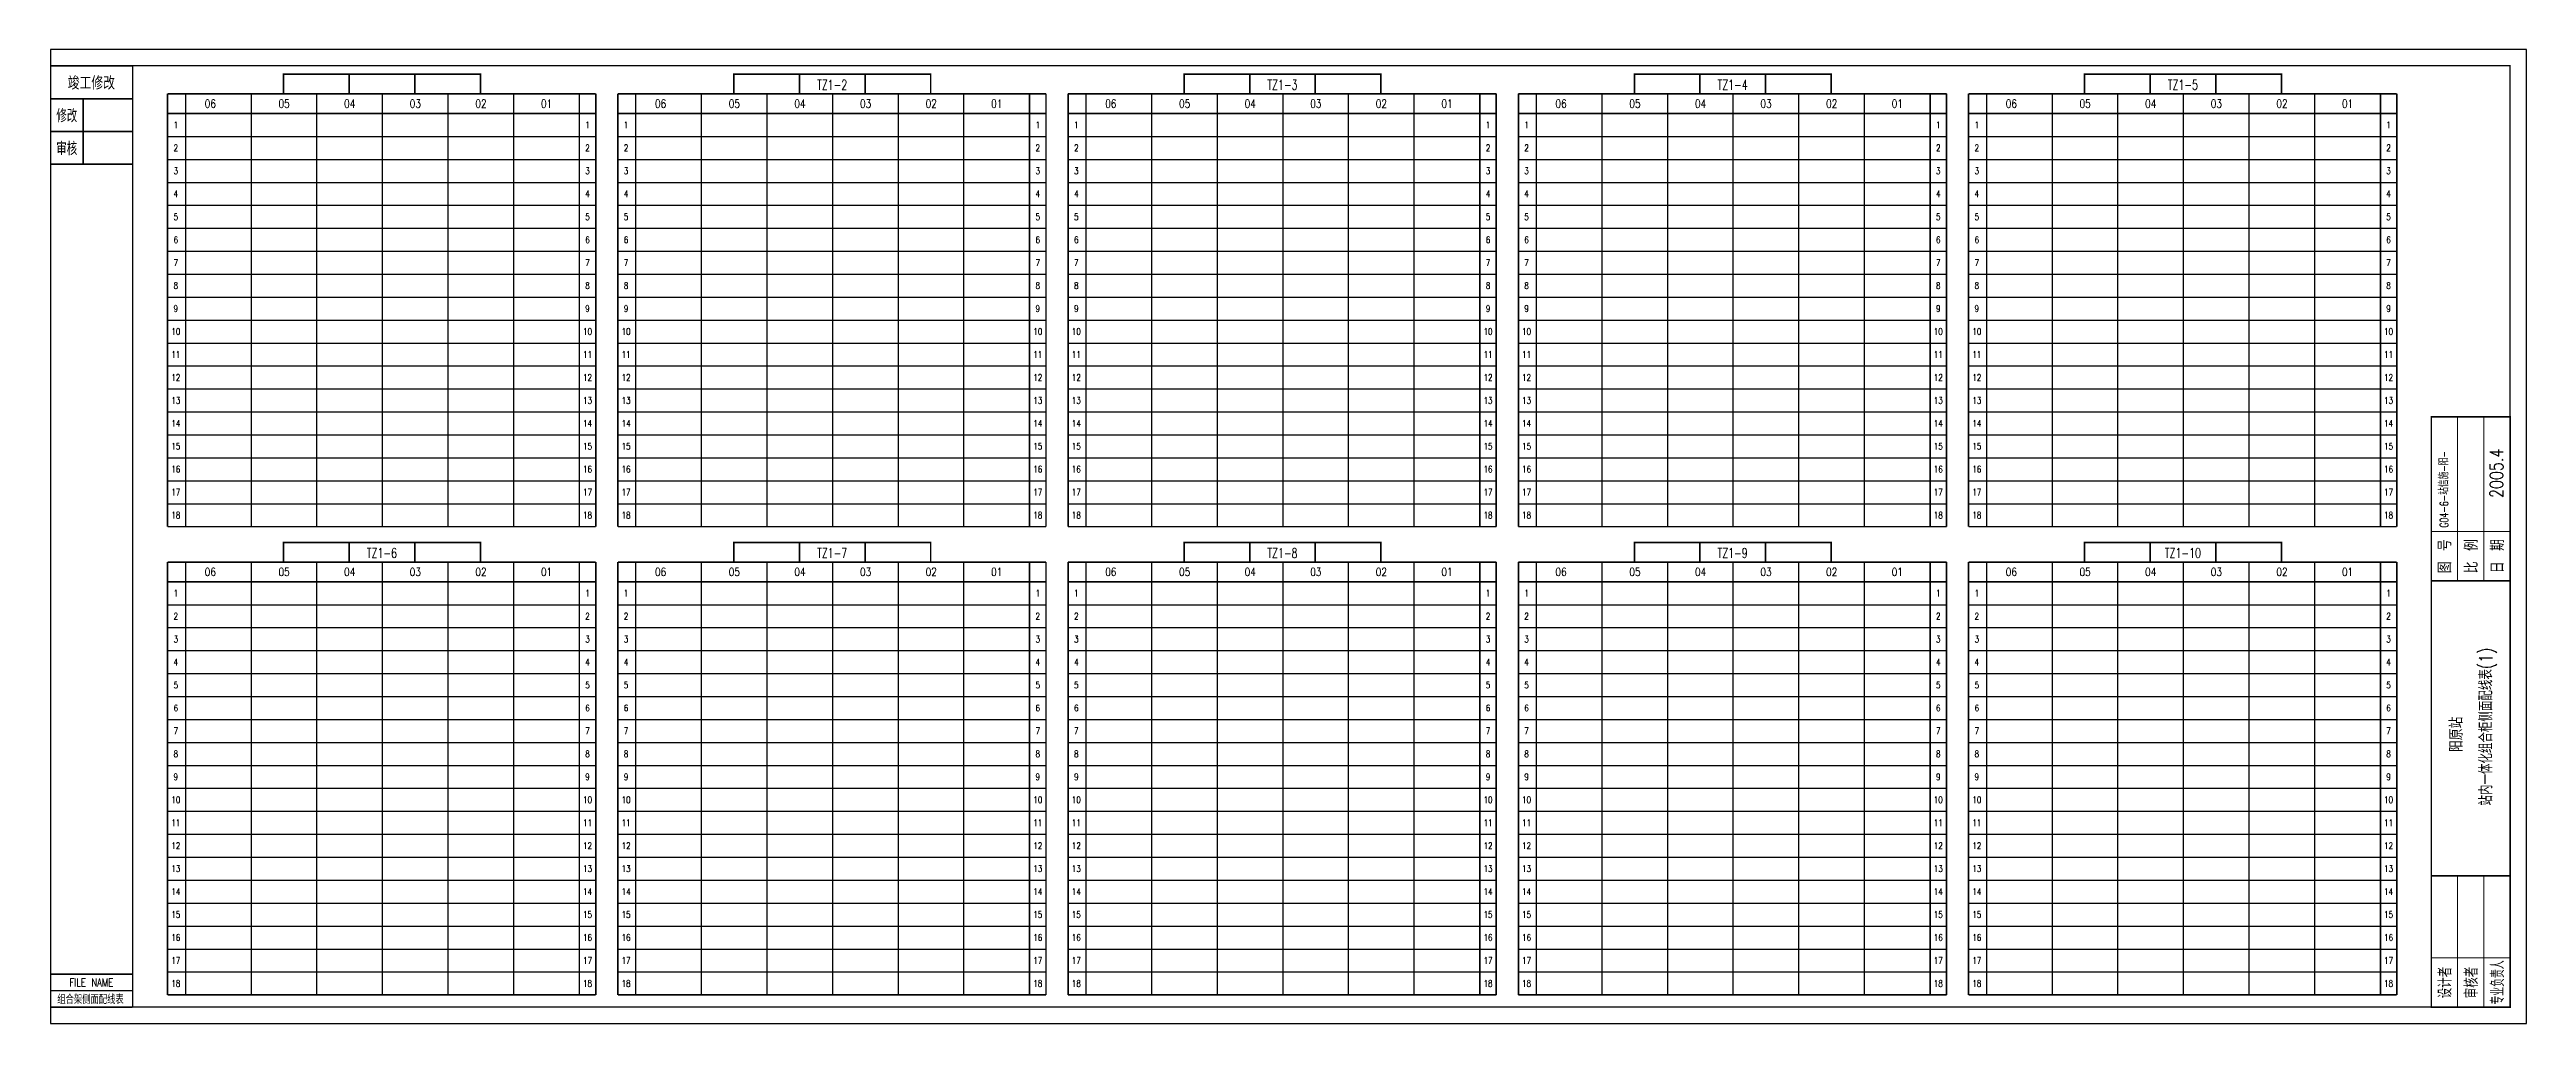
# Model space of a CAD drawing. Extents: x -42 to 714, y -278 to 19.
import ezdxf
from ezdxf.enums import TextEntityAlignment as Align

# ---------------------------------------------------------------- set-up
doc = ezdxf.new("R2010")
doc.units = 0
doc.header["$MEASUREMENT"] = 0
doc.layers.get('0').update_dxf_attribs({"linetype": 'CONTINUOUS'})
doc.layers.add('DEFINE', color=7, linetype='CONTINUOUS')
doc.styles.add('CHINESE', font='txt.shx', dxfattribs={"width": 0.7, "bigfont": 'hztxt.shx'})
doc.styles.get("Standard").update_dxf_attribs({"font": 'txt.shx', "width": 0.7, "bigfont": 'hztxt.shx'})

msp = doc.modelspace()

# ---------------------------------------------------------------- texts
at = {"style": 'CHINESE'}
for s, width, p in [('竣工修改', 0.9, (-28.77, 9.5)), ('修改', 0.8, (-36.27, -0.5)), ('审核', 0.8, (-36.27, -10.5))]:
    msp.add_text(s, height=4, dxfattribs=dict(at, width=width)).set_placement(p, align=Align.MIDDLE)
for s, height, width, p in [('06', 2.5, 0.8, (7.5, 3)), ('05', 2.5, 0.8, (30, 3)), ('04', 2.5, 0.8, (50, 3)), ('03', 2.5, 0.8, (70, 3)), ('02', 2.5, 0.8, (90, 3)), ('01', 2.5, 0.8, (110, 3)), ('06', 2.5, 0.8, (144.77, 3)), ('05', 2.5, 0.8, (167.27, 3)), ('04', 2.5, 0.8, (187.27, 3)), ('03', 2.5, 0.8, (207.27, 3)), ('02', 2.5, 0.8, (227.27, 3)), ('01', 2.5, 0.8, (247.27, 3)), ('06', 2.5, 0.8, (282.04, 3)), ('05', 2.5, 0.8, (304.54, 3)), ('04', 2.5, 0.8, (324.54, 3)), ('03', 2.5, 0.8, (344.54, 3)), ('02', 2.5, 0.8, (364.54, 3)), ('01', 2.5, 0.8, (384.54, 3)), ('06', 2.5, 0.8, (419.32, 3)), ('05', 2.5, 0.8, (441.82, 3)), ('04', 2.5, 0.8, (461.82, 3)), ('03', 2.5, 0.8, (481.82, 3)), ('02', 2.5, 0.8, (501.82, 3)), ('01', 2.5, 0.8, (521.82, 3)), ('06', 2.5, 0.8, (556.59, 3)), ('05', 2.5, 0.8, (579.09, 3)), ('04', 2.5, 0.8, (599.09, 3)), ('03', 2.5, 0.8, (619.09, 3)), ('02', 2.5, 0.8, (639.09, 3)), ('01', 2.5, 0.8, (659.09, 3)), ('1', 2, 0.8, (-3.02, -3.5)), ('1', 2, 0.8, (122.5, -3.5)), ('1', 2, 0.8, (134.25, -3.5)), ('1', 2, 0.8, (259.77, -3.5)), ('1', 2, 0.8, (271.52, -3.5)), ('1', 2, 0.8, (397.04, -3.5)), ('1', 2, 0.8, (408.79, -3.5)), ('1', 2, 0.8, (534.32, -3.5)), ('1', 2, 0.8, (546.06, -3.5)), ('1', 2, 0.8, (671.59, -3.5)), ('2', 2, 0.8, (-3.02, -10.5)), ('2', 2, 0.8, (122.5, -10.5)), ('2', 2, 0.8, (134.25, -10.5)), ('2', 2, 0.8, (259.77, -10.5)), ('2', 2, 0.8, (271.52, -10.5)), ('2', 2, 0.8, (397.04, -10.5)), ('2', 2, 0.8, (408.79, -10.5)), ('2', 2, 0.8, (534.32, -10.5)), ('2', 2, 0.8, (546.06, -10.5)), ('2', 2, 0.8, (671.59, -10.5)), ('3', 2, 0.8, (-3.02, -17.5)), ('3', 2, 0.8, (122.5, -17.5)), ('3', 2, 0.8, (134.25, -17.5)), ('3', 2, 0.8, (259.77, -17.5)), ('3', 2, 0.8, (271.52, -17.5)), ('3', 2, 0.8, (397.04, -17.5)), ('3', 2, 0.8, (408.79, -17.5)), ('3', 2, 0.8, (534.32, -17.5)), ('3', 2, 0.8, (546.06, -17.5)), ('3', 2, 0.8, (671.59, -17.5)), ('4', 2, 0.8, (-3.02, -24.5)), ('4', 2, 0.8, (122.5, -24.5)), ('4', 2, 0.8, (134.25, -24.5)), ('4', 2, 0.8, (259.77, -24.5)), ('4', 2, 0.8, (271.52, -24.5)), ('4', 2, 0.8, (397.04, -24.5)), ('4', 2, 0.8, (408.79, -24.5)), ('4', 2, 0.8, (534.32, -24.5)), ('4', 2, 0.8, (546.06, -24.5)), ('4', 2, 0.8, (671.59, -24.5)), ('5', 2, 0.8, (-3.02, -31.5)), ('6', 2, 0.8, (-3.02, -38.5)), ('5', 2, 0.8, (122.5, -31.5)), ('6', 2, 0.8, (122.5, -38.5)), ('5', 2, 0.8, (134.25, -31.5)), ('6', 2, 0.8, (134.25, -38.5)), ('5', 2, 0.8, (259.77, -31.5)), ('6', 2, 0.8, (259.77, -38.5)), ('5', 2, 0.8, (271.52, -31.5)), ('6', 2, 0.8, (271.52, -38.5)), ('5', 2, 0.8, (397.04, -31.5)), ('6', 2, 0.8, (397.04, -38.5)), ('5', 2, 0.8, (408.79, -31.5)), ('6', 2, 0.8, (408.79, -38.5)), ('5', 2, 0.8, (534.32, -31.5)), ('6', 2, 0.8, (534.32, -38.5)), ('5', 2, 0.8, (546.06, -31.5)), ('6', 2, 0.8, (546.06, -38.5)), ('5', 2, 0.8, (671.59, -31.5)), ('6', 2, 0.8, (671.59, -38.5)), ('7', 2, 0.8, (-3.02, -45.5)), ('7', 2, 0.8, (122.5, -45.5)), ('7', 2, 0.8, (134.25, -45.5)), ('7', 2, 0.8, (259.77, -45.5)), ('7', 2, 0.8, (271.52, -45.5)), ('7', 2, 0.8, (397.04, -45.5)), ('7', 2, 0.8, (408.79, -45.5)), ('7', 2, 0.8, (534.32, -45.5)), ('7', 2, 0.8, (546.06, -45.5)), ('7', 2, 0.8, (671.59, -45.5)), ('8', 2, 0.8, (-3.02, -52.5)), ('8', 2, 0.8, (122.5, -52.5)), ('8', 2, 0.8, (134.25, -52.5)), ('8', 2, 0.8, (259.77, -52.5)), ('8', 2, 0.8, (271.52, -52.5)), ('8', 2, 0.8, (397.04, -52.5)), ('8', 2, 0.8, (408.79, -52.5)), ('8', 2, 0.8, (534.32, -52.5)), ('8', 2, 0.8, (546.06, -52.5)), ('8', 2, 0.8, (671.59, -52.5)), ('9', 2, 0.8, (-3.02, -59.5)), ('9', 2, 0.8, (122.5, -59.5)), ('9', 2, 0.8, (134.25, -59.5)), ('9', 2, 0.8, (259.77, -59.5)), ('9', 2, 0.8, (271.52, -59.5)), ('9', 2, 0.8, (397.04, -59.5)), ('9', 2, 0.8, (408.79, -59.5)), ('9', 2, 0.8, (534.32, -59.5)), ('9', 2, 0.8, (546.06, -59.5)), ('9', 2, 0.8, (671.59, -59.5)), ('10', 2, 0.8, (-3.02, -66.5)), ('10', 2, 0.8, (122.5, -66.5)), ('10', 2, 0.8, (134.25, -66.5)), ('10', 2, 0.8, (259.77, -66.5)), ('10', 2, 0.8, (271.52, -66.5)), ('10', 2, 0.8, (397.04, -66.5)), ('10', 2, 0.8, (408.79, -66.5)), ('10', 2, 0.8, (534.32, -66.5)), ('10', 2, 0.8, (546.06, -66.5)), ('10', 2, 0.8, (671.59, -66.5)), ('11', 2, 0.8, (-3.02, -73.5)), ('11', 2, 0.8, (122.5, -73.5)), ('11', 2, 0.8, (134.25, -73.5)), ('11', 2, 0.8, (259.77, -73.5)), ('11', 2, 0.8, (271.52, -73.5)), ('11', 2, 0.8, (397.04, -73.5)), ('11', 2, 0.8, (408.79, -73.5)), ('11', 2, 0.8, (534.32, -73.5)), ('11', 2, 0.8, (546.06, -73.5)), ('11', 2, 0.8, (671.59, -73.5)), ('12', 2, 0.8, (-3.02, -80.5)), ('12', 2, 0.8, (122.5, -80.5)), ('12', 2, 0.8, (134.25, -80.5)), ('12', 2, 0.8, (259.77, -80.5)), ('12', 2, 0.8, (271.52, -80.5)), ('12', 2, 0.8, (397.04, -80.5)), ('12', 2, 0.8, (408.79, -80.5)), ('12', 2, 0.8, (534.32, -80.5)), ('12', 2, 0.8, (546.06, -80.5)), ('12', 2, 0.8, (671.59, -80.5)), ('13', 2, 0.8, (-3.02, -87.5)), ('13', 2, 0.8, (122.5, -87.5)), ('13', 2, 0.8, (134.25, -87.5)), ('13', 2, 0.8, (259.77, -87.5)), ('13', 2, 0.8, (271.52, -87.5)), ('13', 2, 0.8, (397.04, -87.5)), ('13', 2, 0.8, (408.79, -87.5)), ('13', 2, 0.8, (534.32, -87.5)), ('13', 2, 0.8, (546.06, -87.5)), ('13', 2, 0.8, (671.59, -87.5)), ('14', 2, 0.8, (-3.02, -94.5)), ('14', 2, 0.8, (122.5, -94.5)), ('14', 2, 0.8, (134.25, -94.5)), ('14', 2, 0.8, (259.77, -94.5)), ('14', 2, 0.8, (271.52, -94.5)), ('14', 2, 0.8, (397.04, -94.5)), ('14', 2, 0.8, (408.79, -94.5)), ('14', 2, 0.8, (534.32, -94.5)), ('14', 2, 0.8, (546.06, -94.5)), ('14', 2, 0.8, (671.59, -94.5)), ('15', 2, 0.8, (-3.02, -101.5)), ('15', 2, 0.8, (122.5, -101.5)), ('15', 2, 0.8, (134.25, -101.5)), ('15', 2, 0.8, (259.77, -101.5)), ('15', 2, 0.8, (271.52, -101.5)), ('15', 2, 0.8, (397.04, -101.5)), ('15', 2, 0.8, (408.79, -101.5)), ('15', 2, 0.8, (534.32, -101.5)), ('15', 2, 0.8, (546.06, -101.5)), ('15', 2, 0.8, (671.59, -101.5)), ('16', 2, 0.8, (-3.02, -108.5)), ('16', 2, 0.8, (122.5, -108.5)), ('16', 2, 0.8, (134.25, -108.5)), ('16', 2, 0.8, (259.77, -108.5)), ('16', 2, 0.8, (271.52, -108.5)), ('16', 2, 0.8, (397.04, -108.5)), ('16', 2, 0.8, (408.79, -108.5)), ('16', 2, 0.8, (534.32, -108.5)), ('16', 2, 0.8, (546.06, -108.5)), ('16', 2, 0.8, (671.59, -108.5)), ('17', 2, 0.8, (-3.02, -115.5)), ('17', 2, 0.8, (122.5, -115.5)), ('17', 2, 0.8, (134.25, -115.5)), ('17', 2, 0.8, (259.77, -115.5)), ('17', 2, 0.8, (271.52, -115.5)), ('17', 2, 0.8, (397.04, -115.5)), ('17', 2, 0.8, (408.79, -115.5)), ('17', 2, 0.8, (534.32, -115.5)), ('17', 2, 0.8, (546.06, -115.5)), ('17', 2, 0.8, (671.59, -115.5)), ('18', 2, 0.8, (-3.02, -122.5)), ('18', 2, 0.8, (122.5, -122.5)), ('18', 2, 0.8, (134.25, -122.5)), ('18', 2, 0.8, (259.77, -122.5)), ('18', 2, 0.8, (271.52, -122.5)), ('18', 2, 0.8, (397.04, -122.5)), ('18', 2, 0.8, (408.79, -122.5)), ('18', 2, 0.8, (534.32, -122.5)), ('18', 2, 0.8, (546.06, -122.5)), ('18', 2, 0.8, (671.59, -122.5)), ('06', 2.5, 0.8, (7.5, -139.79)), ('05', 2.5, 0.8, (30, -139.79)), ('04', 2.5, 0.8, (50, -139.79)), ('03', 2.5, 0.8, (70, -139.79)), ('02', 2.5, 0.8, (90, -139.79)), ('01', 2.5, 0.8, (110, -139.79)), ('06', 2.5, 0.8, (144.77, -139.79)), ('05', 2.5, 0.8, (167.27, -139.79)), ('04', 2.5, 0.8, (187.27, -139.79)), ('03', 2.5, 0.8, (207.27, -139.79)), ('02', 2.5, 0.8, (227.27, -139.79)), ('01', 2.5, 0.8, (247.27, -139.79)), ('06', 2.5, 0.8, (282.04, -139.79)), ('05', 2.5, 0.8, (304.54, -139.79)), ('04', 2.5, 0.8, (324.54, -139.79)), ('03', 2.5, 0.8, (344.54, -139.79)), ('02', 2.5, 0.8, (364.54, -139.79)), ('01', 2.5, 0.8, (384.54, -139.79)), ('06', 2.5, 0.8, (419.32, -139.79)), ('05', 2.5, 0.8, (441.82, -139.79)), ('04', 2.5, 0.8, (461.82, -139.79)), ('03', 2.5, 0.8, (481.82, -139.79)), ('02', 2.5, 0.8, (501.82, -139.79)), ('01', 2.5, 0.8, (521.82, -139.79)), ('06', 2.5, 0.8, (556.59, -139.79)), ('05', 2.5, 0.8, (579.09, -139.79)), ('04', 2.5, 0.8, (599.09, -139.79)), ('03', 2.5, 0.8, (619.09, -139.79)), ('02', 2.5, 0.8, (639.09, -139.79)), ('01', 2.5, 0.8, (659.09, -139.79)), ('1', 2, 0.8, (-3.02, -146.29)), ('1', 2, 0.8, (122.5, -146.29)), ('1', 2, 0.8, (134.25, -146.29)), ('1', 2, 0.8, (259.77, -146.29)), ('1', 2, 0.8, (271.52, -146.29)), ('1', 2, 0.8, (397.04, -146.29)), ('1', 2, 0.8, (408.79, -146.29)), ('1', 2, 0.8, (534.32, -146.29)), ('1', 2, 0.8, (546.06, -146.29)), ('1', 2, 0.8, (671.59, -146.29)), ('2', 2, 0.8, (-3.02, -153.29)), ('2', 2, 0.8, (122.5, -153.29)), ('2', 2, 0.8, (134.25, -153.29)), ('2', 2, 0.8, (259.77, -153.29)), ('2', 2, 0.8, (271.52, -153.29)), ('2', 2, 0.8, (397.04, -153.29)), ('2', 2, 0.8, (408.79, -153.29)), ('2', 2, 0.8, (534.32, -153.29)), ('2', 2, 0.8, (546.06, -153.29)), ('2', 2, 0.8, (671.59, -153.29)), ('3', 2, 0.8, (-3.02, -160.29)), ('3', 2, 0.8, (122.5, -160.29)), ('3', 2, 0.8, (134.25, -160.29)), ('3', 2, 0.8, (259.77, -160.29)), ('3', 2, 0.8, (271.52, -160.29)), ('3', 2, 0.8, (397.04, -160.29)), ('3', 2, 0.8, (408.79, -160.29)), ('3', 2, 0.8, (534.32, -160.29)), ('3', 2, 0.8, (546.06, -160.29)), ('3', 2, 0.8, (671.59, -160.29)), ('4', 2, 0.8, (-3.02, -167.29)), ('5', 2, 0.8, (-3.02, -174.29)), ('4', 2, 0.8, (122.5, -167.29)), ('5', 2, 0.8, (122.5, -174.29)), ('4', 2, 0.8, (134.25, -167.29)), ('5', 2, 0.8, (134.25, -174.29)), ('4', 2, 0.8, (259.77, -167.29)), ('5', 2, 0.8, (259.77, -174.29)), ('4', 2, 0.8, (271.52, -167.29)), ('5', 2, 0.8, (271.52, -174.29)), ('4', 2, 0.8, (397.04, -167.29)), ('5', 2, 0.8, (397.04, -174.29)), ('4', 2, 0.8, (408.79, -167.29)), ('5', 2, 0.8, (408.79, -174.29)), ('4', 2, 0.8, (534.32, -167.29)), ('5', 2, 0.8, (534.32, -174.29)), ('4', 2, 0.8, (546.06, -167.29)), ('5', 2, 0.8, (546.06, -174.29)), ('4', 2, 0.8, (671.59, -167.29)), ('5', 2, 0.8, (671.59, -174.29)), ('6', 2, 0.8, (-3.02, -181.29)), ('6', 2, 0.8, (122.5, -181.29)), ('6', 2, 0.8, (134.25, -181.29)), ('6', 2, 0.8, (259.77, -181.29)), ('6', 2, 0.8, (271.52, -181.29)), ('6', 2, 0.8, (397.04, -181.29)), ('6', 2, 0.8, (408.79, -181.29)), ('6', 2, 0.8, (534.32, -181.29)), ('6', 2, 0.8, (546.06, -181.29)), ('6', 2, 0.8, (671.59, -181.29)), ('7', 2, 0.8, (-3.02, -188.29)), ('7', 2, 0.8, (122.5, -188.29)), ('7', 2, 0.8, (134.25, -188.29)), ('7', 2, 0.8, (259.77, -188.29)), ('7', 2, 0.8, (271.52, -188.29)), ('7', 2, 0.8, (397.04, -188.29)), ('7', 2, 0.8, (408.79, -188.29)), ('7', 2, 0.8, (534.32, -188.29)), ('7', 2, 0.8, (546.06, -188.29)), ('7', 2, 0.8, (671.59, -188.29)), ('8', 2, 0.8, (-3.02, -195.29)), ('8', 2, 0.8, (122.5, -195.29)), ('8', 2, 0.8, (134.25, -195.29)), ('8', 2, 0.8, (259.77, -195.29)), ('8', 2, 0.8, (271.52, -195.29)), ('8', 2, 0.8, (397.04, -195.29)), ('8', 2, 0.8, (408.79, -195.29)), ('8', 2, 0.8, (534.32, -195.29)), ('8', 2, 0.8, (546.06, -195.29)), ('8', 2, 0.8, (671.59, -195.29)), ('9', 2, 0.8, (-3.02, -202.29)), ('9', 2, 0.8, (122.5, -202.29)), ('9', 2, 0.8, (134.25, -202.29)), ('9', 2, 0.8, (259.77, -202.29)), ('9', 2, 0.8, (271.52, -202.29)), ('9', 2, 0.8, (397.04, -202.29)), ('9', 2, 0.8, (408.79, -202.29)), ('9', 2, 0.8, (534.32, -202.29)), ('9', 2, 0.8, (546.06, -202.29)), ('9', 2, 0.8, (671.59, -202.29)), ('10', 2, 0.8, (-3.02, -209.29)), ('10', 2, 0.8, (122.5, -209.29)), ('10', 2, 0.8, (134.25, -209.29)), ('10', 2, 0.8, (259.77, -209.29)), ('10', 2, 0.8, (271.52, -209.29)), ('10', 2, 0.8, (397.04, -209.29)), ('10', 2, 0.8, (408.79, -209.29)), ('10', 2, 0.8, (534.32, -209.29)), ('10', 2, 0.8, (546.06, -209.29)), ('10', 2, 0.8, (671.59, -209.29)), ('11', 2, 0.8, (-3.02, -216.29)), ('11', 2, 0.8, (122.5, -216.29)), ('11', 2, 0.8, (134.25, -216.29)), ('11', 2, 0.8, (259.77, -216.29)), ('11', 2, 0.8, (271.52, -216.29)), ('11', 2, 0.8, (397.04, -216.29)), ('11', 2, 0.8, (408.79, -216.29)), ('11', 2, 0.8, (534.32, -216.29)), ('11', 2, 0.8, (546.06, -216.29)), ('11', 2, 0.8, (671.59, -216.29)), ('12', 2, 0.8, (-3.02, -223.29)), ('12', 2, 0.8, (122.5, -223.29)), ('12', 2, 0.8, (134.25, -223.29)), ('12', 2, 0.8, (259.77, -223.29)), ('12', 2, 0.8, (271.52, -223.29)), ('12', 2, 0.8, (397.04, -223.29)), ('12', 2, 0.8, (408.79, -223.29)), ('12', 2, 0.8, (534.32, -223.29)), ('12', 2, 0.8, (546.06, -223.29)), ('12', 2, 0.8, (671.59, -223.29)), ('13', 2, 0.8, (-3.02, -230.29)), ('13', 2, 0.8, (122.5, -230.29)), ('13', 2, 0.8, (134.25, -230.29)), ('13', 2, 0.8, (259.77, -230.29)), ('13', 2, 0.8, (271.52, -230.29)), ('13', 2, 0.8, (397.04, -230.29)), ('13', 2, 0.8, (408.79, -230.29)), ('13', 2, 0.8, (534.32, -230.29)), ('13', 2, 0.8, (546.06, -230.29)), ('13', 2, 0.8, (671.59, -230.29)), ('14', 2, 0.8, (-3.02, -237.29)), ('14', 2, 0.8, (122.5, -237.29)), ('14', 2, 0.8, (134.25, -237.29)), ('14', 2, 0.8, (259.77, -237.29)), ('14', 2, 0.8, (271.52, -237.29)), ('14', 2, 0.8, (397.04, -237.29)), ('14', 2, 0.8, (408.79, -237.29)), ('14', 2, 0.8, (534.32, -237.29)), ('14', 2, 0.8, (546.06, -237.29)), ('14', 2, 0.8, (671.59, -237.29)), ('15', 2, 0.8, (-3.02, -244.29)), ('15', 2, 0.8, (122.5, -244.29)), ('15', 2, 0.8, (134.25, -244.29)), ('15', 2, 0.8, (259.77, -244.29)), ('15', 2, 0.8, (271.52, -244.29)), ('15', 2, 0.8, (397.04, -244.29)), ('15', 2, 0.8, (408.79, -244.29)), ('15', 2, 0.8, (534.32, -244.29)), ('15', 2, 0.8, (546.06, -244.29)), ('15', 2, 0.8, (671.59, -244.29)), ('16', 2, 0.8, (-3.02, -251.29)), ('16', 2, 0.8, (122.5, -251.29)), ('16', 2, 0.8, (134.25, -251.29)), ('16', 2, 0.8, (259.77, -251.29)), ('16', 2, 0.8, (271.52, -251.29)), ('16', 2, 0.8, (397.04, -251.29)), ('16', 2, 0.8, (408.79, -251.29)), ('16', 2, 0.8, (534.32, -251.29)), ('16', 2, 0.8, (546.06, -251.29)), ('16', 2, 0.8, (671.59, -251.29)), ('FILE NAME', 2.5, 0.75, (-28.77, -265)), ('17', 2, 0.8, (-3.02, -258.29)), ('18', 2, 0.8, (-3.02, -265.29)), ('17', 2, 0.8, (122.5, -258.29)), ('18', 2, 0.8, (122.5, -265.29)), ('17', 2, 0.8, (134.25, -258.29)), ('18', 2, 0.8, (134.25, -265.29)), ('17', 2, 0.8, (259.77, -258.29)), ('18', 2, 0.8, (259.77, -265.29)), ('17', 2, 0.8, (271.52, -258.29)), ('18', 2, 0.8, (271.52, -265.29)), ('17', 2, 0.8, (397.04, -258.29)), ('18', 2, 0.8, (397.04, -265.29)), ('17', 2, 0.8, (408.79, -258.29)), ('18', 2, 0.8, (408.79, -265.29)), ('17', 2, 0.8, (534.32, -258.29)), ('18', 2, 0.8, (534.32, -265.29)), ('17', 2, 0.8, (546.06, -258.29)), ('18', 2, 0.8, (546.06, -265.29)), ('17', 2, 0.8, (671.59, -258.29)), ('18', 2, 0.8, (671.59, -265.29)), ('组合架侧面配线表', 2.5, 0.75, (-29.04, -269.95))]:
    msp.add_text(s, height=height, dxfattribs=dict(width=width)).set_placement(p, align=Align.MIDDLE)
for s, width, p in [('图 号', 0.9, (688.63, -135)), ('比 例', 0.9, (696.63, -135)), ('日 期', 0.9, (704.63, -135)), ('设计者', 0.8, (688.63, -265)), ('审核者', 0.8, (696.63, -265)), ('专业负责人', 0.5, (704.63, -265))]:
    msp.add_text(s, height=4, rotation=90, dxfattribs=dict(at, width=width)).set_placement(p, align=Align.MIDDLE)
at = {"layer": 'DEFINE', "width": 0.7}
for s, p in [('TZ1-2', (197.07, 7.25)), ('TZ1-3', (334.35, 7.25)), ('TZ1-4', (471.62, 7.25)), ('TZ1-5', (608.89, 7.25)), ('TZ1-6', (59.8, -135.54)), ('TZ1-7', (197.07, -135.54)), ('TZ1-8', (334.35, -135.54)), ('TZ1-9', (471.62, -135.54)), ('TZ1-10', (608.89, -135.54))]:
    msp.add_text(s, height=3, dxfattribs=at).set_placement(p, align=Align.CENTER)
at = {"layer": 'DEFINE', "color": 5, "style": 'CHINESE'}
for s, height, width, p in [('G04-6-站信施-阳-', 2.5, 0.7, (688.2, -114.64)), ('2005.4', 4, 0.8, (704.51, -109.72)), ('站内一体化组合柜侧面配线表(1)', 4, 0.8, (701.52, -186.95)), ('阳原站', 4, 0.9, (692.02, -189.32))]:
    msp.add_text(s, height=height, rotation=90, dxfattribs=dict(at, width=width)).set_placement(p, align=Align.MIDDLE)

# ---------------------------------------------------------------- linework, layer by layer
for points in [[(713.63, 19.5), (-41.27, 19.5)], [(-41.27, 19.5), (-41.27, -277.5)], [(713.63, -277.5), (713.63, 19.5)], [(-16.27, 14.5), (-16.27, -272.5)], [(708.63, -272.5), (708.63, 14.72)], [(708.63, -272.5), (708.63, 14.5)], [(0, -126), (0, 6)], [(20, -126), (20, 6)], [(40, -126), (40, 6)], [(60, -126), (60, 6)], [(80, -126), (80, 6)], [(100, -126), (100, 6)], [(137.27, -126), (137.27, 6)], [(157.27, -126), (157.27, 6)], [(177.27, -126), (177.27, 6)], [(197.27, -126), (197.27, 6)], [(217.27, -126), (217.27, 6)], [(237.27, -126), (237.27, 6)], [(274.54, -126), (274.54, 6)], [(294.54, -126), (294.54, 6)], [(314.54, -126), (314.54, 6)], [(334.54, -126), (334.54, 6)], [(354.54, -126), (354.54, 6)], [(374.54, -126), (374.54, 6)], [(411.82, -126), (411.82, 6)], [(431.82, -126), (431.82, 6)], [(451.82, -126), (451.82, 6)], [(471.82, -126), (471.82, 6)], [(491.82, -126), (491.82, 6)], [(511.82, -126), (511.82, 6)], [(549.09, -126), (549.09, 6)], [(569.09, -126), (569.09, 6)], [(589.09, -126), (589.09, 6)], [(609.09, -126), (609.09, 6)], [(629.09, -126), (629.09, 6)], [(649.09, -126), (649.09, 6)], [(-5.52, -7), (-5.52, -7)], [(-5.52, -7), (0, -7)], [(0, -7), (125, -7)], [(131.75, -7), (131.75, -7)], [(131.75, -7), (137.27, -7)], [(137.27, -7), (262.27, -7)], [(269.02, -7), (269.02, -7)], [(269.02, -7), (274.54, -7)], [(274.54, -7), (399.54, -7)], [(406.29, -7), (406.29, -7)], [(406.29, -7), (411.82, -7)], [(411.82, -7), (536.82, -7)], [(543.56, -7), (543.56, -7)], [(543.56, -7), (549.09, -7)], [(549.09, -7), (674.09, -7)], [(-5.52, -14), (-5.52, -14)], [(-5.52, -14), (0, -14)], [(0, -14), (125, -14)], [(131.75, -14), (131.75, -14)], [(131.75, -14), (137.27, -14)], [(137.27, -14), (262.27, -14)], [(269.02, -14), (269.02, -14)], [(269.02, -14), (274.54, -14)], [(274.54, -14), (399.54, -14)], [(406.29, -14), (406.29, -14)], [(406.29, -14), (411.82, -14)], [(411.82, -14), (536.82, -14)], [(543.56, -14), (543.56, -14)], [(543.56, -14), (549.09, -14)], [(549.09, -14), (674.09, -14)], [(-5.52, -21), (-5.52, -21)], [(-5.52, -21), (0, -21)], [(0, -21), (125, -21)], [(131.75, -21), (131.75, -21)], [(131.75, -21), (137.27, -21)], [(137.27, -21), (262.27, -21)], [(269.02, -21), (269.02, -21)], [(269.02, -21), (274.54, -21)], [(274.54, -21), (399.54, -21)], [(406.29, -21), (406.29, -21)], [(406.29, -21), (411.82, -21)], [(411.82, -21), (536.82, -21)], [(543.56, -21), (543.56, -21)], [(543.56, -21), (549.09, -21)], [(549.09, -21), (674.09, -21)], [(-5.52, -28), (-5.52, -28)], [(-5.52, -28), (0, -28)], [(0, -28), (125, -28)], [(131.75, -28), (131.75, -28)], [(131.75, -28), (137.27, -28)], [(137.27, -28), (262.27, -28)], [(269.02, -28), (269.02, -28)], [(269.02, -28), (274.54, -28)], [(274.54, -28), (399.54, -28)], [(406.29, -28), (406.29, -28)], [(406.29, -28), (411.82, -28)], [(411.82, -28), (536.82, -28)], [(543.56, -28), (543.56, -28)], [(543.56, -28), (549.09, -28)], [(549.09, -28), (674.09, -28)], [(-5.52, -35), (-5.52, -35)], [(-5.52, -35), (0, -35)], [(0, -35), (125, -35)], [(131.75, -35), (131.75, -35)], [(131.75, -35), (137.27, -35)], [(137.27, -35), (262.27, -35)], [(269.02, -35), (269.02, -35)], [(269.02, -35), (274.54, -35)], [(274.54, -35), (399.54, -35)], [(406.29, -35), (406.29, -35)], [(406.29, -35), (411.82, -35)], [(411.82, -35), (536.82, -35)], [(543.56, -35), (543.56, -35)], [(543.56, -35), (549.09, -35)], [(549.09, -35), (674.09, -35)], [(-5.52, -42), (-5.52, -42)], [(-5.52, -42), (0, -42)], [(0, -42), (125, -42)], [(131.75, -42), (131.75, -42)], [(131.75, -42), (137.27, -42)], [(137.27, -42), (262.27, -42)], [(269.02, -42), (269.02, -42)], [(269.02, -42), (274.54, -42)], [(274.54, -42), (399.54, -42)], [(406.29, -42), (406.29, -42)], [(406.29, -42), (411.82, -42)], [(411.82, -42), (536.82, -42)], [(543.56, -42), (543.56, -42)], [(543.56, -42), (549.09, -42)], [(549.09, -42), (674.09, -42)], [(-5.52, -49), (-5.52, -49)], [(-5.52, -49), (0, -49)], [(0, -49), (125, -49)], [(131.75, -49), (131.75, -49)], [(131.75, -49), (137.27, -49)], [(137.27, -49), (262.27, -49)], [(269.02, -49), (269.02, -49)], [(269.02, -49), (274.54, -49)], [(274.54, -49), (399.54, -49)], [(406.29, -49), (406.29, -49)], [(406.29, -49), (411.82, -49)], [(411.82, -49), (536.82, -49)], [(543.56, -49), (543.56, -49)], [(543.56, -49), (549.09, -49)], [(549.09, -49), (674.09, -49)], [(-5.52, -56), (-5.52, -56)], [(-5.52, -56), (0, -56)], [(0, -56), (125, -56)], [(131.75, -56), (131.75, -56)], [(131.75, -56), (137.27, -56)], [(137.27, -56), (262.27, -56)], [(269.02, -56), (269.02, -56)], [(269.02, -56), (274.54, -56)], [(274.54, -56), (399.54, -56)], [(406.29, -56), (406.29, -56)], [(406.29, -56), (411.82, -56)], [(411.82, -56), (536.82, -56)], [(543.56, -56), (543.56, -56)], [(543.56, -56), (549.09, -56)], [(549.09, -56), (674.09, -56)], [(-5.52, -63), (-5.52, -63)], [(-5.52, -63), (0, -63)], [(0, -63), (125, -63)], [(131.75, -63), (131.75, -63)], [(131.75, -63), (137.27, -63)], [(137.27, -63), (262.27, -63)], [(269.02, -63), (269.02, -63)], [(269.02, -63), (274.54, -63)], [(274.54, -63), (399.54, -63)], [(406.29, -63), (406.29, -63)], [(406.29, -63), (411.82, -63)], [(411.82, -63), (536.82, -63)], [(543.56, -63), (543.56, -63)], [(543.56, -63), (549.09, -63)], [(549.09, -63), (674.09, -63)], [(-5.52, -70), (-5.52, -70)], [(-5.52, -70), (0, -70)], [(0, -70), (125, -70)], [(131.75, -70), (131.75, -70)], [(131.75, -70), (137.27, -70)], [(137.27, -70), (262.27, -70)], [(269.02, -70), (269.02, -70)], [(269.02, -70), (274.54, -70)], [(274.54, -70), (399.54, -70)], [(406.29, -70), (406.29, -70)], [(406.29, -70), (411.82, -70)], [(411.82, -70), (536.82, -70)], [(543.56, -70), (543.56, -70)], [(543.56, -70), (549.09, -70)], [(549.09, -70), (674.09, -70)], [(-5.52, -77), (-5.52, -77)], [(-5.52, -77), (0, -77)], [(0, -77), (125, -77)], [(131.75, -77), (131.75, -77)], [(131.75, -77), (137.27, -77)], [(137.27, -77), (262.27, -77)], [(269.02, -77), (269.02, -77)], [(269.02, -77), (274.54, -77)], [(274.54, -77), (399.54, -77)], [(406.29, -77), (406.29, -77)], [(406.29, -77), (411.82, -77)], [(411.82, -77), (536.82, -77)], [(543.56, -77), (543.56, -77)], [(543.56, -77), (549.09, -77)], [(549.09, -77), (674.09, -77)], [(-5.52, -84), (-5.52, -84)], [(-5.52, -84), (0, -84)], [(0, -84), (125, -84)], [(131.75, -84), (131.75, -84)], [(131.75, -84), (137.27, -84)], [(137.27, -84), (262.27, -84)], [(269.02, -84), (269.02, -84)], [(269.02, -84), (274.54, -84)], [(274.54, -84), (399.54, -84)], [(406.29, -84), (406.29, -84)], [(406.29, -84), (411.82, -84)], [(411.82, -84), (536.82, -84)], [(543.56, -84), (543.56, -84)], [(543.56, -84), (549.09, -84)], [(549.09, -84), (674.09, -84)], [(-5.52, -91), (-5.52, -91)], [(-5.52, -91), (0, -91)], [(-5.52, -98), (-5.52, -98)], [(-5.52, -98), (0, -98)], [(0, -91), (125, -91)], [(0, -98), (125, -98)], [(131.75, -91), (131.75, -91)], [(131.75, -91), (137.27, -91)], [(131.75, -98), (131.75, -98)], [(131.75, -98), (137.27, -98)], [(137.27, -91), (262.27, -91)], [(137.27, -98), (262.27, -98)], [(269.02, -91), (269.02, -91)], [(269.02, -91), (274.54, -91)], [(269.02, -98), (269.02, -98)], [(269.02, -98), (274.54, -98)], [(274.54, -91), (399.54, -91)], [(274.54, -98), (399.54, -98)], [(406.29, -91), (406.29, -91)], [(406.29, -91), (411.82, -91)], [(406.29, -98), (406.29, -98)], [(406.29, -98), (411.82, -98)], [(411.82, -91), (536.82, -91)], [(411.82, -98), (536.82, -98)], [(543.56, -91), (543.56, -91)], [(543.56, -91), (549.09, -91)], [(543.56, -98), (543.56, -98)], [(543.56, -98), (549.09, -98)], [(549.09, -91), (674.09, -91)], [(549.09, -98), (674.09, -98)], [(-5.52, -105), (-5.52, -105)], [(-5.52, -105), (0, -105)], [(0, -105), (125, -105)], [(131.75, -105), (131.75, -105)], [(131.75, -105), (137.27, -105)], [(137.27, -105), (262.27, -105)], [(269.02, -105), (269.02, -105)], [(269.02, -105), (274.54, -105)], [(274.54, -105), (399.54, -105)], [(406.29, -105), (406.29, -105)], [(406.29, -105), (411.82, -105)], [(411.82, -105), (536.82, -105)], [(543.56, -105), (543.56, -105)], [(543.56, -105), (549.09, -105)], [(549.09, -105), (674.09, -105)], [(-5.52, -112), (-5.52, -112)], [(-5.52, -112), (0, -112)], [(0, -112), (125, -112)], [(131.75, -112), (131.75, -112)], [(131.75, -112), (137.27, -112)], [(137.27, -112), (262.27, -112)], [(269.02, -112), (269.02, -112)], [(269.02, -112), (274.54, -112)], [(274.54, -112), (399.54, -112)], [(406.29, -112), (406.29, -112)], [(406.29, -112), (411.82, -112)], [(411.82, -112), (536.82, -112)], [(543.56, -112), (543.56, -112)], [(543.56, -112), (549.09, -112)], [(549.09, -112), (674.09, -112)], [(-5.52, -119), (-5.52, -119)], [(-5.52, -119), (0, -119)], [(0, -119), (125, -119)], [(131.75, -119), (131.75, -119)], [(131.75, -119), (137.27, -119)], [(137.27, -119), (262.27, -119)], [(269.02, -119), (269.02, -119)], [(269.02, -119), (274.54, -119)], [(274.54, -119), (399.54, -119)], [(406.29, -119), (406.29, -119)], [(406.29, -119), (411.82, -119)], [(411.82, -119), (536.82, -119)], [(543.56, -119), (543.56, -119)], [(543.56, -119), (549.09, -119)], [(549.09, -119), (674.09, -119)], [(0, -268.79), (0, -136.79)], [(20, -268.79), (20, -136.79)], [(40, -268.79), (40, -136.79)], [(60, -268.79), (60, -136.79)], [(80, -268.79), (80, -136.79)], [(100, -268.79), (100, -136.79)], [(137.27, -268.79), (137.27, -136.79)], [(157.27, -268.79), (157.27, -136.79)], [(177.27, -268.79), (177.27, -136.79)], [(197.27, -268.79), (197.27, -136.79)], [(217.27, -268.79), (217.27, -136.79)], [(237.27, -268.79), (237.27, -136.79)], [(274.54, -268.79), (274.54, -136.79)], [(294.54, -268.79), (294.54, -136.79)], [(314.54, -268.79), (314.54, -136.79)], [(334.54, -268.79), (334.54, -136.79)], [(354.54, -268.79), (354.54, -136.79)], [(374.54, -268.79), (374.54, -136.79)], [(411.82, -268.79), (411.82, -136.79)], [(431.82, -268.79), (431.82, -136.79)], [(451.82, -268.79), (451.82, -136.79)], [(471.82, -268.79), (471.82, -136.79)], [(491.82, -268.79), (491.82, -136.79)], [(511.82, -268.79), (511.82, -136.79)], [(549.09, -268.79), (549.09, -136.79)], [(569.09, -268.79), (569.09, -136.79)], [(589.09, -268.79), (589.09, -136.79)], [(609.09, -268.79), (609.09, -136.79)], [(629.09, -268.79), (629.09, -136.79)], [(649.09, -268.79), (649.09, -136.79)], [(-5.52, -149.79), (-5.52, -149.79)], [(-5.52, -149.79), (0, -149.79)], [(0, -149.79), (125, -149.79)], [(131.75, -149.79), (131.75, -149.79)], [(131.75, -149.79), (137.27, -149.79)], [(137.27, -149.79), (262.27, -149.79)], [(269.02, -149.79), (269.02, -149.79)], [(269.02, -149.79), (274.54, -149.79)], [(274.54, -149.79), (399.54, -149.79)], [(406.29, -149.79), (406.29, -149.79)], [(406.29, -149.79), (411.82, -149.79)], [(411.82, -149.79), (536.82, -149.79)], [(543.56, -149.79), (543.56, -149.79)], [(543.56, -149.79), (549.09, -149.79)], [(549.09, -149.79), (674.09, -149.79)], [(-5.52, -156.79), (-5.52, -156.79)], [(-5.52, -156.79), (0, -156.79)], [(0, -156.79), (125, -156.79)], [(131.75, -156.79), (131.75, -156.79)], [(131.75, -156.79), (137.27, -156.79)], [(137.27, -156.79), (262.27, -156.79)], [(269.02, -156.79), (269.02, -156.79)], [(269.02, -156.79), (274.54, -156.79)], [(274.54, -156.79), (399.54, -156.79)], [(406.29, -156.79), (406.29, -156.79)], [(406.29, -156.79), (411.82, -156.79)], [(411.82, -156.79), (536.82, -156.79)], [(543.56, -156.79), (543.56, -156.79)], [(543.56, -156.79), (549.09, -156.79)], [(549.09, -156.79), (674.09, -156.79)], [(-5.52, -163.79), (-5.52, -163.79)], [(-5.52, -163.79), (0, -163.79)], [(0, -163.79), (125, -163.79)], [(131.75, -163.79), (131.75, -163.79)], [(131.75, -163.79), (137.27, -163.79)], [(137.27, -163.79), (262.27, -163.79)], [(269.02, -163.79), (269.02, -163.79)], [(269.02, -163.79), (274.54, -163.79)], [(274.54, -163.79), (399.54, -163.79)], [(406.29, -163.79), (406.29, -163.79)], [(406.29, -163.79), (411.82, -163.79)], [(411.82, -163.79), (536.82, -163.79)], [(543.56, -163.79), (543.56, -163.79)], [(543.56, -163.79), (549.09, -163.79)], [(549.09, -163.79), (674.09, -163.79)], [(-5.52, -170.79), (-5.52, -170.79)], [(-5.52, -170.79), (0, -170.79)], [(0, -170.79), (125, -170.79)], [(131.75, -170.79), (131.75, -170.79)], [(131.75, -170.79), (137.27, -170.79)], [(137.27, -170.79), (262.27, -170.79)], [(269.02, -170.79), (269.02, -170.79)], [(269.02, -170.79), (274.54, -170.79)], [(274.54, -170.79), (399.54, -170.79)], [(406.29, -170.79), (406.29, -170.79)], [(406.29, -170.79), (411.82, -170.79)], [(411.82, -170.79), (536.82, -170.79)], [(543.56, -170.79), (543.56, -170.79)], [(543.56, -170.79), (549.09, -170.79)], [(549.09, -170.79), (674.09, -170.79)], [(-5.52, -177.79), (-5.52, -177.79)], [(-5.52, -177.79), (0, -177.79)], [(0, -177.79), (125, -177.79)], [(131.75, -177.79), (131.75, -177.79)], [(131.75, -177.79), (137.27, -177.79)], [(137.27, -177.79), (262.27, -177.79)], [(269.02, -177.79), (269.02, -177.79)], [(269.02, -177.79), (274.54, -177.79)], [(274.54, -177.79), (399.54, -177.79)], [(406.29, -177.79), (406.29, -177.79)], [(406.29, -177.79), (411.82, -177.79)], [(411.82, -177.79), (536.82, -177.79)], [(543.56, -177.79), (543.56, -177.79)], [(543.56, -177.79), (549.09, -177.79)], [(549.09, -177.79), (674.09, -177.79)], [(-5.52, -184.79), (-5.52, -184.79)], [(-5.52, -184.79), (0, -184.79)], [(0, -184.79), (125, -184.79)], [(131.75, -184.79), (131.75, -184.79)], [(131.75, -184.79), (137.27, -184.79)], [(137.27, -184.79), (262.27, -184.79)], [(269.02, -184.79), (269.02, -184.79)], [(269.02, -184.79), (274.54, -184.79)], [(274.54, -184.79), (399.54, -184.79)], [(406.29, -184.79), (406.29, -184.79)], [(406.29, -184.79), (411.82, -184.79)], [(411.82, -184.79), (536.82, -184.79)], [(543.56, -184.79), (543.56, -184.79)], [(543.56, -184.79), (549.09, -184.79)], [(549.09, -184.79), (674.09, -184.79)], [(-5.52, -191.79), (-5.52, -191.79)], [(-5.52, -191.79), (0, -191.79)], [(0, -191.79), (125, -191.79)], [(131.75, -191.79), (131.75, -191.79)], [(131.75, -191.79), (137.27, -191.79)], [(137.27, -191.79), (262.27, -191.79)], [(269.02, -191.79), (269.02, -191.79)], [(269.02, -191.79), (274.54, -191.79)], [(274.54, -191.79), (399.54, -191.79)], [(406.29, -191.79), (406.29, -191.79)], [(406.29, -191.79), (411.82, -191.79)], [(411.82, -191.79), (536.82, -191.79)], [(543.56, -191.79), (543.56, -191.79)], [(543.56, -191.79), (549.09, -191.79)], [(549.09, -191.79), (674.09, -191.79)], [(-5.52, -198.79), (-5.52, -198.79)], [(-5.52, -198.79), (0, -198.79)], [(0, -198.79), (125, -198.79)], [(131.75, -198.79), (131.75, -198.79)], [(131.75, -198.79), (137.27, -198.79)], [(137.27, -198.79), (262.27, -198.79)], [(269.02, -198.79), (269.02, -198.79)], [(269.02, -198.79), (274.54, -198.79)], [(274.54, -198.79), (399.54, -198.79)], [(406.29, -198.79), (406.29, -198.79)], [(406.29, -198.79), (411.82, -198.79)], [(411.82, -198.79), (536.82, -198.79)], [(543.56, -198.79), (543.56, -198.79)], [(543.56, -198.79), (549.09, -198.79)], [(549.09, -198.79), (674.09, -198.79)], [(-5.52, -205.79), (-5.52, -205.79)], [(-5.52, -205.79), (0, -205.79)], [(0, -205.79), (125, -205.79)], [(131.75, -205.79), (131.75, -205.79)], [(131.75, -205.79), (137.27, -205.79)], [(137.27, -205.79), (262.27, -205.79)], [(269.02, -205.79), (269.02, -205.79)], [(269.02, -205.79), (274.54, -205.79)], [(274.54, -205.79), (399.54, -205.79)], [(406.29, -205.79), (406.29, -205.79)], [(406.29, -205.79), (411.82, -205.79)], [(411.82, -205.79), (536.82, -205.79)], [(543.56, -205.79), (543.56, -205.79)], [(543.56, -205.79), (549.09, -205.79)], [(549.09, -205.79), (674.09, -205.79)], [(-5.52, -212.79), (-5.52, -212.79)], [(-5.52, -212.79), (0, -212.79)], [(0, -212.79), (125, -212.79)], [(131.75, -212.79), (131.75, -212.79)], [(131.75, -212.79), (137.27, -212.79)], [(137.27, -212.79), (262.27, -212.79)], [(269.02, -212.79), (269.02, -212.79)], [(269.02, -212.79), (274.54, -212.79)], [(274.54, -212.79), (399.54, -212.79)], [(406.29, -212.79), (406.29, -212.79)], [(406.29, -212.79), (411.82, -212.79)], [(411.82, -212.79), (536.82, -212.79)], [(543.56, -212.79), (543.56, -212.79)], [(543.56, -212.79), (549.09, -212.79)], [(549.09, -212.79), (674.09, -212.79)], [(-5.52, -219.79), (-5.52, -219.79)], [(-5.52, -219.79), (0, -219.79)], [(0, -219.79), (125, -219.79)], [(131.75, -219.79), (131.75, -219.79)], [(131.75, -219.79), (137.27, -219.79)], [(137.27, -219.79), (262.27, -219.79)], [(269.02, -219.79), (269.02, -219.79)], [(269.02, -219.79), (274.54, -219.79)], [(274.54, -219.79), (399.54, -219.79)], [(406.29, -219.79), (406.29, -219.79)], [(406.29, -219.79), (411.82, -219.79)], [(411.82, -219.79), (536.82, -219.79)], [(543.56, -219.79), (543.56, -219.79)], [(543.56, -219.79), (549.09, -219.79)], [(549.09, -219.79), (674.09, -219.79)], [(-5.52, -226.79), (-5.52, -226.79)], [(-5.52, -226.79), (0, -226.79)], [(-5.52, -233.79), (-5.52, -233.79)], [(-5.52, -233.79), (0, -233.79)], [(0, -226.79), (125, -226.79)], [(0, -233.79), (125, -233.79)], [(131.75, -226.79), (131.75, -226.79)], [(131.75, -226.79), (137.27, -226.79)], [(131.75, -233.79), (131.75, -233.79)], [(131.75, -233.79), (137.27, -233.79)], [(137.27, -226.79), (262.27, -226.79)], [(137.27, -233.79), (262.27, -233.79)], [(269.02, -226.79), (269.02, -226.79)], [(269.02, -226.79), (274.54, -226.79)], [(269.02, -233.79), (269.02, -233.79)], [(269.02, -233.79), (274.54, -233.79)], [(274.54, -226.79), (399.54, -226.79)], [(274.54, -233.79), (399.54, -233.79)], [(406.29, -226.79), (406.29, -226.79)], [(406.29, -226.79), (411.82, -226.79)], [(406.29, -233.79), (406.29, -233.79)], [(406.29, -233.79), (411.82, -233.79)], [(411.82, -226.79), (536.82, -226.79)], [(411.82, -233.79), (536.82, -233.79)], [(543.56, -226.79), (543.56, -226.79)], [(543.56, -226.79), (549.09, -226.79)], [(543.56, -233.79), (543.56, -233.79)], [(543.56, -233.79), (549.09, -233.79)], [(549.09, -226.79), (674.09, -226.79)], [(549.09, -233.79), (674.09, -233.79)], [(-5.52, -240.79), (-5.52, -240.79)], [(-5.52, -240.79), (0, -240.79)], [(0, -240.79), (125, -240.79)], [(131.75, -240.79), (131.75, -240.79)], [(131.75, -240.79), (137.27, -240.79)], [(137.27, -240.79), (262.27, -240.79)], [(269.02, -240.79), (269.02, -240.79)], [(269.02, -240.79), (274.54, -240.79)], [(274.54, -240.79), (399.54, -240.79)], [(406.29, -240.79), (406.29, -240.79)], [(406.29, -240.79), (411.82, -240.79)], [(411.82, -240.79), (536.82, -240.79)], [(543.56, -240.79), (543.56, -240.79)], [(543.56, -240.79), (549.09, -240.79)], [(549.09, -240.79), (674.09, -240.79)], [(-5.52, -247.79), (-5.52, -247.79)], [(-5.52, -247.79), (0, -247.79)], [(0, -247.79), (125, -247.79)], [(131.75, -247.79), (131.75, -247.79)], [(131.75, -247.79), (137.27, -247.79)], [(137.27, -247.79), (262.27, -247.79)], [(269.02, -247.79), (269.02, -247.79)], [(269.02, -247.79), (274.54, -247.79)], [(274.54, -247.79), (399.54, -247.79)], [(406.29, -247.79), (406.29, -247.79)], [(406.29, -247.79), (411.82, -247.79)], [(411.82, -247.79), (536.82, -247.79)], [(543.56, -247.79), (543.56, -247.79)], [(543.56, -247.79), (549.09, -247.79)], [(549.09, -247.79), (674.09, -247.79)], [(-5.52, -254.79), (-5.52, -254.79)], [(-5.52, -254.79), (0, -254.79)], [(0, -254.79), (125, -254.79)], [(131.75, -254.79), (131.75, -254.79)], [(131.75, -254.79), (137.27, -254.79)], [(137.27, -254.79), (262.27, -254.79)], [(269.02, -254.79), (269.02, -254.79)], [(269.02, -254.79), (274.54, -254.79)], [(274.54, -254.79), (399.54, -254.79)], [(406.29, -254.79), (406.29, -254.79)], [(406.29, -254.79), (411.82, -254.79)], [(411.82, -254.79), (536.82, -254.79)], [(543.56, -254.79), (543.56, -254.79)], [(543.56, -254.79), (549.09, -254.79)], [(549.09, -254.79), (674.09, -254.79)], [(-5.52, -261.79), (-5.52, -261.79)], [(-5.52, -261.79), (0, -261.79)], [(0, -261.79), (125, -261.79)], [(131.75, -261.79), (131.75, -261.79)], [(131.75, -261.79), (137.27, -261.79)], [(137.27, -261.79), (262.27, -261.79)], [(269.02, -261.79), (269.02, -261.79)], [(269.02, -261.79), (274.54, -261.79)], [(274.54, -261.79), (399.54, -261.79)], [(406.29, -261.79), (406.29, -261.79)], [(406.29, -261.79), (411.82, -261.79)], [(411.82, -261.79), (536.82, -261.79)], [(543.56, -261.79), (543.56, -261.79)], [(543.56, -261.79), (549.09, -261.79)], [(549.09, -261.79), (674.09, -261.79)], [(-41.27, -277.5), (713.63, -277.5)], [(708.63, -272.5), (-16.27, -272.5)]]:
    msp.add_lwpolyline(points)
for points in [[(-41.27, 14.5, 0.5, 0.5, 0), (-16.27, 14.5, 0.5, 0.5, 0)], [(29.84, 6, 0.5, 0.5, 0), (29.84, 12, 0.5, 0.5, 0), (89.84, 12, 0.5, 0.5, 0), (89.84, 6, 0.5, 0.5, 0)], [(49.84, 6, 0.5, 0.5, 0), (49.84, 12, 0.5, 0.5, 0)], [(69.84, 12, 0.5, 0.5, 0), (69.84, 6, 0.5, 0.5, 0)], [(167.11, 6, 0.5, 0.5, 0), (167.11, 12, 0.5, 0.5, 0), (227.11, 12, 0.5, 0.5, 0), (227.11, 6, 0.5, 0.5, 0)], [(187.11, 6, 0.5, 0.5, 0), (187.11, 12, 0.5, 0.5, 0)], [(207.11, 12, 0.5, 0.5, 0), (207.11, 6, 0.5, 0.5, 0)], [(304.38, 6, 0.5, 0.5, 0), (304.38, 12, 0.5, 0.5, 0), (364.38, 12, 0.5, 0.5, 0), (364.38, 6, 0.5, 0.5, 0)], [(324.38, 6, 0.5, 0.5, 0), (324.38, 12, 0.5, 0.5, 0)], [(344.38, 12, 0.5, 0.5, 0), (344.38, 6, 0.5, 0.5, 0)], [(441.65, 6, 0.5, 0.5, 0), (441.65, 12, 0.5, 0.5, 0), (501.65, 12, 0.5, 0.5, 0), (501.65, 6, 0.5, 0.5, 0)], [(461.65, 6, 0.5, 0.5, 0), (461.65, 12, 0.5, 0.5, 0)], [(481.65, 12, 0.5, 0.5, 0), (481.65, 6, 0.5, 0.5, 0)], [(578.92, 6, 0.5, 0.5, 0), (578.92, 12, 0.5, 0.5, 0), (638.92, 12, 0.5, 0.5, 0), (638.92, 6, 0.5, 0.5, 0)], [(598.92, 6, 0.5, 0.5, 0), (598.92, 12, 0.5, 0.5, 0)], [(618.92, 12, 0.5, 0.5, 0), (618.92, 6, 0.5, 0.5, 0)], [(-41.27, 4.5, 0.5, 0.5, 0), (-16.27, 4.5, 0.5, 0.5, 0)], [(-31.27, -15.5, 0.5, 0.5, 0), (-31.27, 4.5, 0.5, 0.5, 0)], [(-5.52, 6, 0.5, 0.5, 0), (-5.52, 6, 0.5, 0.5, 0)], [(0, 6, 0.5, 0.5, 0), (-5.52, 6, 0.5, 0.5, 0)], [(-5.52, 6, 0.5, 0.5, 0), (-5.52, -126, 0.5, 0.5, 0)], [(-5.52, 0, 0.5, 0.5, 0), (-5.52, 0, 0.5, 0.5, 0)], [(-5.52, 0, 0.5, 0.5, 0), (0, 0, 0.5, 0.5, 0)], [(125, 6, 0.5, 0.5, 0), (0, 6, 0.5, 0.5, 0)], [(0, 0, 0.5, 0.5, 0), (125, 0, 0.5, 0.5, 0)], [(120, -126, 0.5, 0.5, 0), (120, 6, 0.5, 0.5, 0)], [(125, -126, 0.5, 0.5, 0), (125, 6, 0.5, 0.5, 0)], [(131.75, 6, 0.5, 0.5, 0), (131.75, 6, 0.5, 0.5, 0)], [(137.27, 6, 0.5, 0.5, 0), (131.75, 6, 0.5, 0.5, 0)], [(131.75, 6, 0.5, 0.5, 0), (131.75, -126, 0.5, 0.5, 0)], [(131.75, 0, 0.5, 0.5, 0), (131.75, 0, 0.5, 0.5, 0)], [(131.75, 0, 0.5, 0.5, 0), (137.27, 0, 0.5, 0.5, 0)], [(262.27, 6, 0.5, 0.5, 0), (137.27, 6, 0.5, 0.5, 0)], [(137.27, 0, 0.5, 0.5, 0), (262.27, 0, 0.5, 0.5, 0)], [(257.27, -126, 0.5, 0.5, 0), (257.27, 6, 0.5, 0.5, 0)], [(262.27, -126, 0.5, 0.5, 0), (262.27, 6, 0.5, 0.5, 0)], [(269.02, 6, 0.5, 0.5, 0), (269.02, 6, 0.5, 0.5, 0)], [(274.54, 6, 0.5, 0.5, 0), (269.02, 6, 0.5, 0.5, 0)], [(269.02, 6, 0.5, 0.5, 0), (269.02, -126, 0.5, 0.5, 0)], [(269.02, 0, 0.5, 0.5, 0), (269.02, 0, 0.5, 0.5, 0)], [(269.02, 0, 0.5, 0.5, 0), (274.54, 0, 0.5, 0.5, 0)], [(399.54, 6, 0.5, 0.5, 0), (274.54, 6, 0.5, 0.5, 0)], [(274.54, 0, 0.5, 0.5, 0), (399.54, 0, 0.5, 0.5, 0)], [(394.54, -126, 0.5, 0.5, 0), (394.54, 6, 0.5, 0.5, 0)], [(399.54, -126, 0.5, 0.5, 0), (399.54, 6, 0.5, 0.5, 0)], [(406.29, 6, 0.5, 0.5, 0), (406.29, 6, 0.5, 0.5, 0)], [(411.82, 6, 0.5, 0.5, 0), (406.29, 6, 0.5, 0.5, 0)], [(406.29, 6, 0.5, 0.5, 0), (406.29, -126, 0.5, 0.5, 0)], [(406.29, 0, 0.5, 0.5, 0), (406.29, 0, 0.5, 0.5, 0)], [(406.29, 0, 0.5, 0.5, 0), (411.82, 0, 0.5, 0.5, 0)], [(536.82, 6, 0.5, 0.5, 0), (411.82, 6, 0.5, 0.5, 0)], [(411.82, 0, 0.5, 0.5, 0), (536.82, 0, 0.5, 0.5, 0)], [(531.82, -126, 0.5, 0.5, 0), (531.82, 6, 0.5, 0.5, 0)], [(536.82, -126, 0.5, 0.5, 0), (536.82, 6, 0.5, 0.5, 0)], [(543.56, 6, 0.5, 0.5, 0), (543.56, 6, 0.5, 0.5, 0)], [(549.09, 6, 0.5, 0.5, 0), (543.56, 6, 0.5, 0.5, 0)], [(543.56, 6, 0.5, 0.5, 0), (543.56, -126, 0.5, 0.5, 0)], [(543.56, 0, 0.5, 0.5, 0), (543.56, 0, 0.5, 0.5, 0)], [(543.56, 0, 0.5, 0.5, 0), (549.09, 0, 0.5, 0.5, 0)], [(674.09, 6, 0.5, 0.5, 0), (549.09, 6, 0.5, 0.5, 0)], [(549.09, 0, 0.5, 0.5, 0), (674.09, 0, 0.5, 0.5, 0)], [(669.09, -126, 0.5, 0.5, 0), (669.09, 6, 0.5, 0.5, 0)], [(674.09, -126, 0.5, 0.5, 0), (674.09, 6, 0.5, 0.5, 0)], [(-41.27, -5.5, 0.5, 0.5, 0), (-16.27, -5.5, 0.5, 0.5, 0)], [(-41.27, -15.5, 0.5, 0.5, 0), (-16.27, -15.5, 0.5, 0.5, 0)], [(692.63, -142.5, 0.3, 0.3, 0), (692.63, -92.5, 0.3, 0.3, 0)], [(700.63, -142.5, 0.3, 0.3, 0), (700.63, -92.5, 0.3, 0.3, 0)], [(-5.52, -126, 0.5, 0.5, 0), (-5.52, -126, 0.5, 0.5, 0)], [(-5.52, -126, 0.5, 0.5, 0), (0, -126, 0.5, 0.5, 0)], [(0, -126, 0.5, 0.5, 0), (125, -126, 0.5, 0.5, 0)], [(131.75, -126, 0.5, 0.5, 0), (131.75, -126, 0.5, 0.5, 0)], [(131.75, -126, 0.5, 0.5, 0), (137.27, -126, 0.5, 0.5, 0)], [(137.27, -126, 0.5, 0.5, 0), (262.27, -126, 0.5, 0.5, 0)], [(269.02, -126, 0.5, 0.5, 0), (269.02, -126, 0.5, 0.5, 0)], [(269.02, -126, 0.5, 0.5, 0), (274.54, -126, 0.5, 0.5, 0)], [(274.54, -126, 0.5, 0.5, 0), (399.54, -126, 0.5, 0.5, 0)], [(406.29, -126, 0.5, 0.5, 0), (406.29, -126, 0.5, 0.5, 0)], [(406.29, -126, 0.5, 0.5, 0), (411.82, -126, 0.5, 0.5, 0)], [(411.82, -126, 0.5, 0.5, 0), (536.82, -126, 0.5, 0.5, 0)], [(543.56, -126, 0.5, 0.5, 0), (543.56, -126, 0.5, 0.5, 0)], [(543.56, -126, 0.5, 0.5, 0), (549.09, -126, 0.5, 0.5, 0)], [(549.09, -126, 0.5, 0.5, 0), (674.09, -126, 0.5, 0.5, 0)], [(684.63, -127.5, 0.3, 0.3, 0), (708.63, -127.5, 0.3, 0.3, 0)], [(29.84, -136.79, 0.5, 0.5, 0), (29.84, -130.79, 0.5, 0.5, 0), (89.84, -130.79, 0.5, 0.5, 0), (89.84, -136.79, 0.5, 0.5, 0)], [(49.84, -136.79, 0.5, 0.5, 0), (49.84, -130.79, 0.5, 0.5, 0)], [(69.84, -130.79, 0.5, 0.5, 0), (69.84, -136.79, 0.5, 0.5, 0)], [(167.11, -136.79, 0.5, 0.5, 0), (167.11, -130.79, 0.5, 0.5, 0), (227.11, -130.79, 0.5, 0.5, 0), (227.11, -136.79, 0.5, 0.5, 0)], [(187.11, -136.79, 0.5, 0.5, 0), (187.11, -130.79, 0.5, 0.5, 0)], [(207.11, -130.79, 0.5, 0.5, 0), (207.11, -136.79, 0.5, 0.5, 0)], [(304.38, -136.79, 0.5, 0.5, 0), (304.38, -130.79, 0.5, 0.5, 0), (364.38, -130.79, 0.5, 0.5, 0), (364.38, -136.79, 0.5, 0.5, 0)], [(324.38, -136.79, 0.5, 0.5, 0), (324.38, -130.79, 0.5, 0.5, 0)], [(344.38, -130.79, 0.5, 0.5, 0), (344.38, -136.79, 0.5, 0.5, 0)], [(441.65, -136.79, 0.5, 0.5, 0), (441.65, -130.79, 0.5, 0.5, 0), (501.65, -130.79, 0.5, 0.5, 0), (501.65, -136.79, 0.5, 0.5, 0)], [(461.65, -136.79, 0.5, 0.5, 0), (461.65, -130.79, 0.5, 0.5, 0)], [(481.65, -130.79, 0.5, 0.5, 0), (481.65, -136.79, 0.5, 0.5, 0)], [(578.92, -136.79, 0.5, 0.5, 0), (578.92, -130.79, 0.5, 0.5, 0), (638.92, -130.79, 0.5, 0.5, 0), (638.92, -136.79, 0.5, 0.5, 0)], [(598.92, -136.79, 0.5, 0.5, 0), (598.92, -130.79, 0.5, 0.5, 0)], [(618.92, -130.79, 0.5, 0.5, 0), (618.92, -136.79, 0.5, 0.5, 0)], [(-5.52, -136.79, 0.5, 0.5, 0), (-5.52, -136.79, 0.5, 0.5, 0)], [(0, -136.79, 0.5, 0.5, 0), (-5.52, -136.79, 0.5, 0.5, 0)], [(-5.52, -136.79, 0.5, 0.5, 0), (-5.52, -268.79, 0.5, 0.5, 0)], [(-5.52, -142.79, 0.5, 0.5, 0), (-5.52, -142.79, 0.5, 0.5, 0)], [(-5.52, -142.79, 0.5, 0.5, 0), (0, -142.79, 0.5, 0.5, 0)], [(125, -136.79, 0.5, 0.5, 0), (0, -136.79, 0.5, 0.5, 0)], [(0, -142.79, 0.5, 0.5, 0), (125, -142.79, 0.5, 0.5, 0)], [(120, -268.79, 0.5, 0.5, 0), (120, -136.79, 0.5, 0.5, 0)], [(125, -268.79, 0.5, 0.5, 0), (125, -136.79, 0.5, 0.5, 0)], [(131.75, -136.79, 0.5, 0.5, 0), (131.75, -136.79, 0.5, 0.5, 0)], [(137.27, -136.79, 0.5, 0.5, 0), (131.75, -136.79, 0.5, 0.5, 0)], [(131.75, -136.79, 0.5, 0.5, 0), (131.75, -268.79, 0.5, 0.5, 0)], [(131.75, -142.79, 0.5, 0.5, 0), (131.75, -142.79, 0.5, 0.5, 0)], [(131.75, -142.79, 0.5, 0.5, 0), (137.27, -142.79, 0.5, 0.5, 0)], [(262.27, -136.79, 0.5, 0.5, 0), (137.27, -136.79, 0.5, 0.5, 0)], [(137.27, -142.79, 0.5, 0.5, 0), (262.27, -142.79, 0.5, 0.5, 0)], [(257.27, -268.79, 0.5, 0.5, 0), (257.27, -136.79, 0.5, 0.5, 0)], [(262.27, -268.79, 0.5, 0.5, 0), (262.27, -136.79, 0.5, 0.5, 0)], [(269.02, -136.79, 0.5, 0.5, 0), (269.02, -136.79, 0.5, 0.5, 0)], [(274.54, -136.79, 0.5, 0.5, 0), (269.02, -136.79, 0.5, 0.5, 0)], [(269.02, -136.79, 0.5, 0.5, 0), (269.02, -268.79, 0.5, 0.5, 0)], [(269.02, -142.79, 0.5, 0.5, 0), (269.02, -142.79, 0.5, 0.5, 0)], [(269.02, -142.79, 0.5, 0.5, 0), (274.54, -142.79, 0.5, 0.5, 0)], [(399.54, -136.79, 0.5, 0.5, 0), (274.54, -136.79, 0.5, 0.5, 0)], [(274.54, -142.79, 0.5, 0.5, 0), (399.54, -142.79, 0.5, 0.5, 0)], [(394.54, -268.79, 0.5, 0.5, 0), (394.54, -136.79, 0.5, 0.5, 0)], [(399.54, -268.79, 0.5, 0.5, 0), (399.54, -136.79, 0.5, 0.5, 0)], [(406.29, -136.79, 0.5, 0.5, 0), (406.29, -136.79, 0.5, 0.5, 0)], [(411.82, -136.79, 0.5, 0.5, 0), (406.29, -136.79, 0.5, 0.5, 0)], [(406.29, -136.79, 0.5, 0.5, 0), (406.29, -268.79, 0.5, 0.5, 0)], [(406.29, -142.79, 0.5, 0.5, 0), (406.29, -142.79, 0.5, 0.5, 0)], [(406.29, -142.79, 0.5, 0.5, 0), (411.82, -142.79, 0.5, 0.5, 0)], [(536.82, -136.79, 0.5, 0.5, 0), (411.82, -136.79, 0.5, 0.5, 0)], [(411.82, -142.79, 0.5, 0.5, 0), (536.82, -142.79, 0.5, 0.5, 0)], [(531.82, -268.79, 0.5, 0.5, 0), (531.82, -136.79, 0.5, 0.5, 0)], [(536.82, -268.79, 0.5, 0.5, 0), (536.82, -136.79, 0.5, 0.5, 0)], [(543.56, -136.79, 0.5, 0.5, 0), (543.56, -136.79, 0.5, 0.5, 0)], [(549.09, -136.79, 0.5, 0.5, 0), (543.56, -136.79, 0.5, 0.5, 0)], [(543.56, -136.79, 0.5, 0.5, 0), (543.56, -268.79, 0.5, 0.5, 0)], [(543.56, -142.79, 0.5, 0.5, 0), (543.56, -142.79, 0.5, 0.5, 0)], [(543.56, -142.79, 0.5, 0.5, 0), (549.09, -142.79, 0.5, 0.5, 0)], [(674.09, -136.79, 0.5, 0.5, 0), (549.09, -136.79, 0.5, 0.5, 0)], [(549.09, -142.79, 0.5, 0.5, 0), (674.09, -142.79, 0.5, 0.5, 0)], [(669.09, -268.79, 0.5, 0.5, 0), (669.09, -136.79, 0.5, 0.5, 0)], [(674.09, -268.79, 0.5, 0.5, 0), (674.09, -136.79, 0.5, 0.5, 0)], [(684.63, -142.5, 0.5, 0.5, 0), (708.63, -142.5, 0.5, 0.5, 0)], [(684.63, -232.5, 0.5, 0.5, 0), (708.63, -232.5, 0.5, 0.5, 0)], [(692.63, -272.5, 0.3, 0.3, 0), (692.63, -232.5, 0.3, 0.3, 0)], [(700.63, -272.5, 0.3, 0.3, 0), (700.63, -232.5, 0.3, 0.3, 0)], [(-41.27, -262.5, 0.5, 0.5, 0), (-16.27, -262.5, 0.5, 0.5, 0)], [(684.63, -257.5, 0.3, 0.3, 0), (708.63, -257.5, 0.3, 0.3, 0)], [(-41.27, -267.5, 0.5, 0.5, 0), (-16.27, -267.5, 0.5, 0.5, 0)], [(-5.52, -268.79, 0.5, 0.5, 0), (-5.52, -268.79, 0.5, 0.5, 0)], [(-5.52, -268.79, 0.5, 0.5, 0), (0, -268.79, 0.5, 0.5, 0)], [(0, -268.79, 0.5, 0.5, 0), (125, -268.79, 0.5, 0.5, 0)], [(131.75, -268.79, 0.5, 0.5, 0), (131.75, -268.79, 0.5, 0.5, 0)], [(131.75, -268.79, 0.5, 0.5, 0), (137.27, -268.79, 0.5, 0.5, 0)], [(137.27, -268.79, 0.5, 0.5, 0), (262.27, -268.79, 0.5, 0.5, 0)], [(269.02, -268.79, 0.5, 0.5, 0), (269.02, -268.79, 0.5, 0.5, 0)], [(269.02, -268.79, 0.5, 0.5, 0), (274.54, -268.79, 0.5, 0.5, 0)], [(274.54, -268.79, 0.5, 0.5, 0), (399.54, -268.79, 0.5, 0.5, 0)], [(406.29, -268.79, 0.5, 0.5, 0), (406.29, -268.79, 0.5, 0.5, 0)], [(406.29, -268.79, 0.5, 0.5, 0), (411.82, -268.79, 0.5, 0.5, 0)], [(411.82, -268.79, 0.5, 0.5, 0), (536.82, -268.79, 0.5, 0.5, 0)], [(543.56, -268.79, 0.5, 0.5, 0), (543.56, -268.79, 0.5, 0.5, 0)], [(543.56, -268.79, 0.5, 0.5, 0), (549.09, -268.79, 0.5, 0.5, 0)], [(549.09, -268.79, 0.5, 0.5, 0), (674.09, -268.79, 0.5, 0.5, 0)], [(-16.27, -272.5, 0.5, 0.5, 0), (-41.27, -272.5, 0.5, 0.5, 0)]]:
    msp.add_lwpolyline(points, format="xyseb")
msp.add_lwpolyline([(708.63, -272.5, 0.5, 0.5, 0), (708.63, -92.5, 0.5, 0.5, 0), (684.63, -92.5, 0.5, 0.5, 0), (684.63, -272.5, 0.5, 0.5, 0)], format="xyseb", close=True)
at = {"layer": 'DEFINE'}
msp.add_line((708.63, 14.5), (-16.27, 14.5), dxfattribs=at)

msp.set_redraw_order([(e.dxf.handle, doc.entitydb.next_handle()) for e in msp.query("TEXT MTEXT ATTDEF DIMENSION ARC_DIMENSION")])  # texts and dimensions are drawn at this point

doc.saveas('drawing.dxf')
